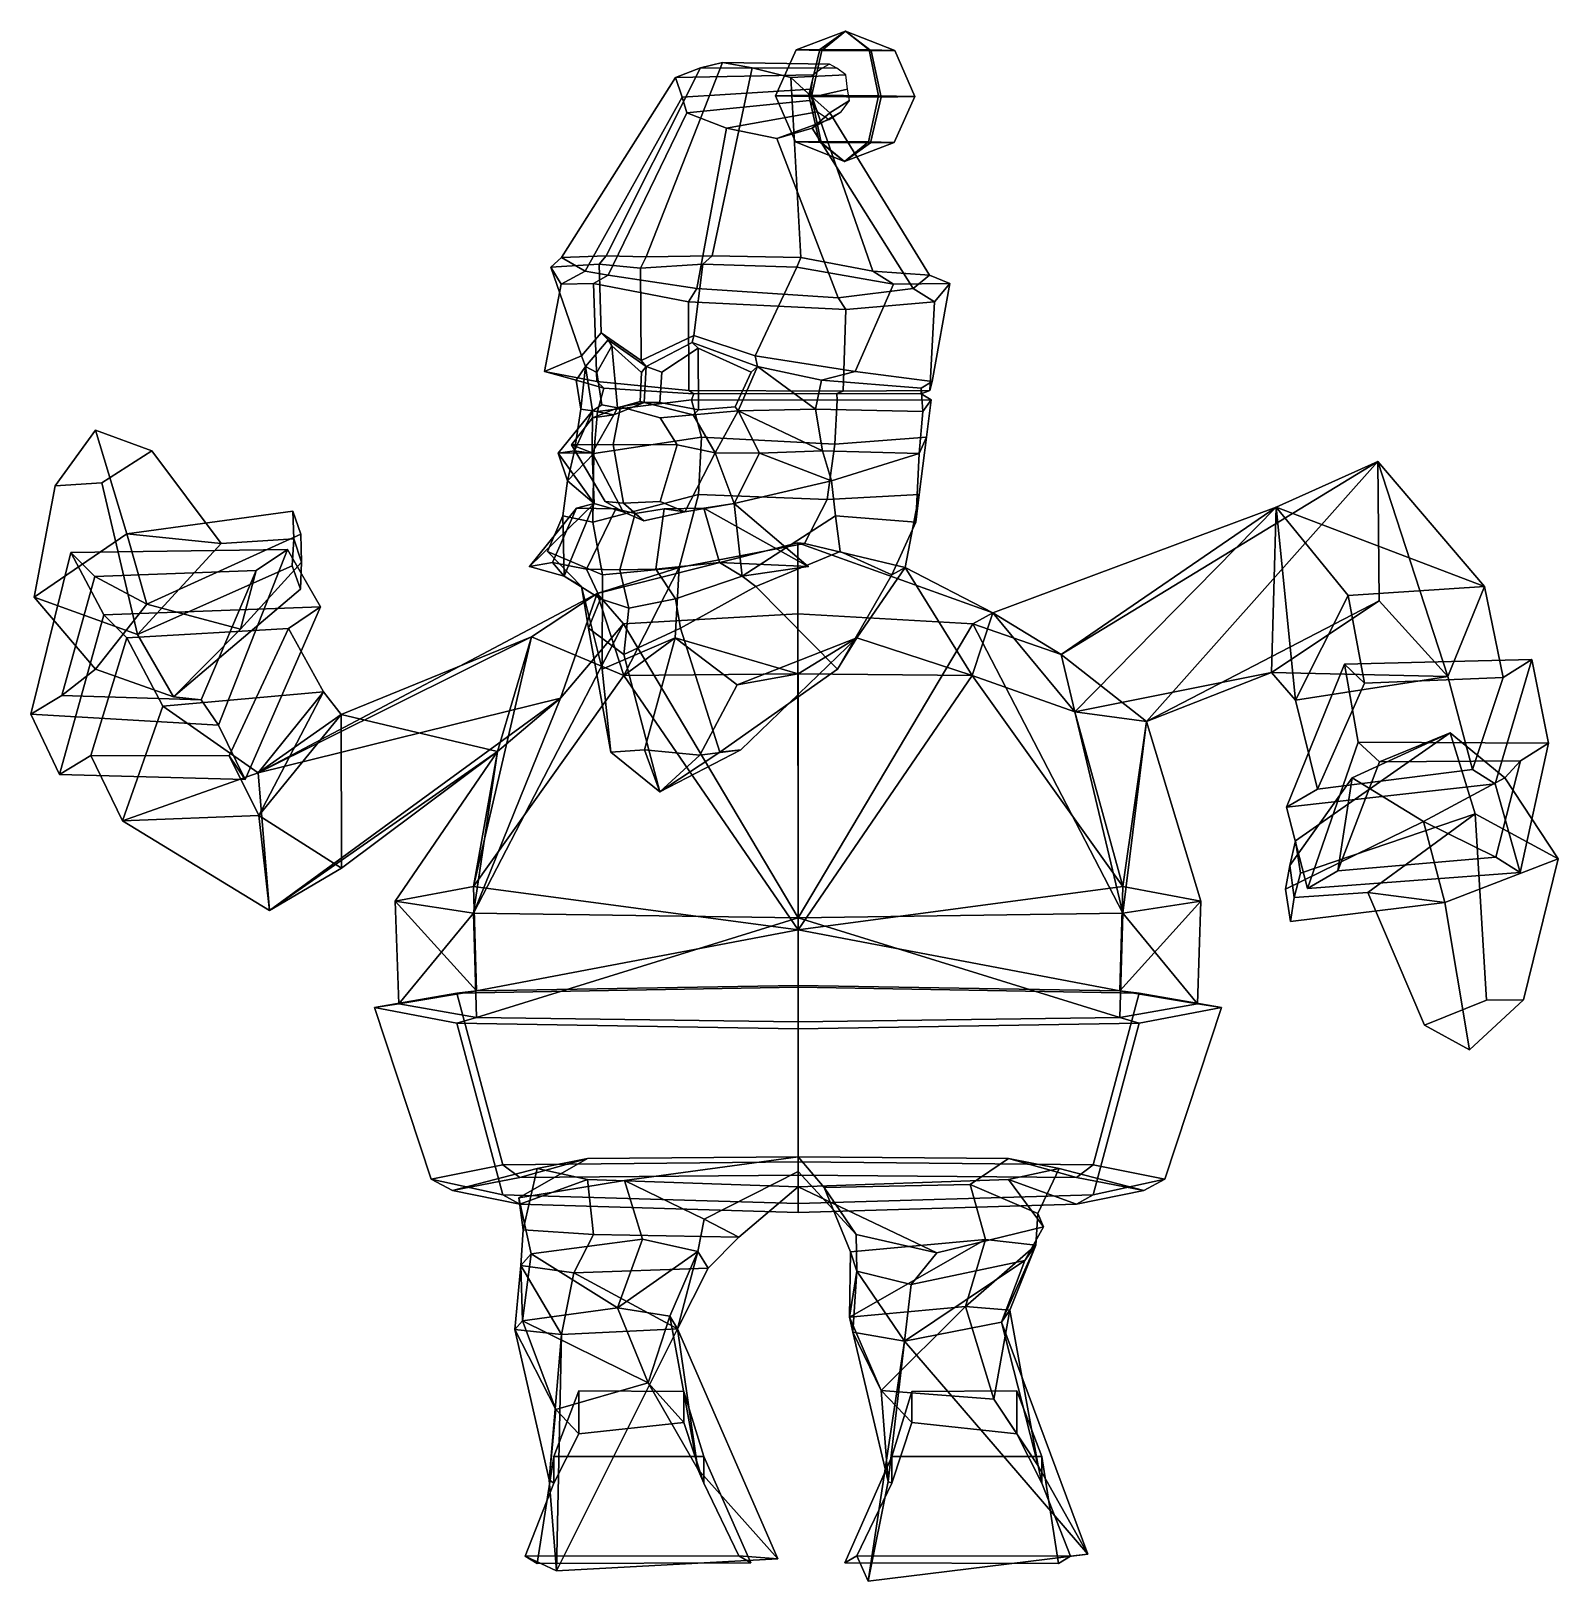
# Model space of a CAD drawing. Extents: x -243 to 237, y -159 to 329.
import ezdxf

# ---------------------------------------------------------------- set-up
doc = ezdxf.new("R2010")
doc.units = 0

msp = doc.modelspace()

# ---------------------------------------------------------------- linework, layer by layer
for p in [(-86.284172, 160.365143, 55.619545), (1.33643, 160.365143, 111.65522)]:
    msp.add_point(p)
for points in [[(5.02272, 322.909912, 8.490012), (13.110106, 328.702515, -4.15588), (-2.421004, 322.805695, -5.129709)], [(-2.421004, 322.805695, -5.129709), (13.110106, 328.702515, -4.15588), (5.621234, 322.59726, -17.705006)], [(5.02272, 322.909912, 8.490012), (20.508709, 322.805664, 9.534452), (13.110106, 328.702515, -4.15588)], [(13.110106, 328.702515, -4.15588), (21.107227, 322.493011, -16.660633), (5.621234, 322.59726, -17.705006)], [(13.110106, 328.702515, -4.15588), (28.550947, 322.597229, -3.040844), (21.107227, 322.493011, -16.660633)], [(20.508709, 322.805664, 9.534452), (28.550947, 322.597229, -3.040844), (13.110106, 328.702515, -4.15588)], [(1.582526, 308.508453, 13.869292), (5.02272, 322.909912, 8.490012), (-2.421004, 322.805695, -5.129709), (-8.944517, 308.361084, -5.391895)], [(-8.944517, 308.361084, -5.391895), (-2.421004, 322.805695, -5.129709), (5.621234, 322.59726, -17.705006), (2.428968, 308.066315, -23.176121)], [(1.582526, 308.508453, 13.869292), (23.482986, 308.361053, 15.346356), (20.508709, 322.805664, 9.534452), (5.02272, 322.909912, 8.490012)], [(5.621234, 322.59726, -17.705006), (21.107227, 322.493011, -16.660633), (24.329447, 307.918915, -21.69908), (2.428968, 308.066315, -23.176121)], [(23.482986, 308.361053, 15.346356), (34.856472, 308.066284, -2.437868), (28.550947, 322.597229, -3.040844), (20.508709, 322.805664, 9.534452)], [(28.550947, 322.597229, -3.040844), (34.856472, 308.066284, -2.437868), (24.329447, 307.918915, -21.69908), (21.107227, 322.493011, -16.660633)], [(-76.177803, 257.53064, 52.718227), (-62.216385, 258.046539, 77.030014), (-32.487625, 317.070831, 49.353462), (-40.408127, 314.084656, 39.594738)], [(-49.547855, 257.729156, 93.949326), (-25.620968, 318.813538, 56.48391), (-32.487625, 317.070831, 49.353462), (-62.216385, 258.046539, 77.030014)], [(-49.547855, 257.729156, 93.949326), (-28.875044, 258.046539, 98.352676), (-16.267878, 317.070831, 59.726421), (-25.620968, 318.813538, 56.48391)], [(5.792261, 317.036407, 2.265268), (2.968042, 314.87149, 0.481149), (-40.408127, 314.084656, 39.594738), (-32.487625, 317.070831, 49.353462)], [(8.068864, 318.299866, 3.708353), (5.792261, 317.036407, 2.265268), (-32.487625, 317.070831, 49.353462), (-25.620968, 318.813538, 56.48391)], [(-0.949198, 257.53064, 100.828896), (-4.086857, 314.084656, 62.823151), (-16.267878, 317.070831, 59.726421), (-28.875044, 258.046539, 98.352676)], [(8.068864, 318.299866, 3.708353), (-25.620968, 318.813538, 56.48391), (-16.267878, 317.070831, 59.726421), (10.33379, 317.036407, 5.169697)], [(10.33379, 317.036407, 5.169697), (-16.267878, 317.070831, 59.726421), (-4.086857, 314.084656, 62.823151), (13.137997, 314.87149, 6.985106)], [(-68.748062, 253.250793, 24.320732), (-76.177803, 257.53064, 52.718227), (-40.408127, 314.084656, 39.594738), (-38.277119, 307.934143, 31.290831)], [(2.968042, 314.87149, 0.481149), (2.315567, 310.412476, 0.109307), (-38.277119, 307.934143, 31.290831), (-40.408127, 314.084656, 39.594738)], [(13.137997, 314.87149, 6.985106), (-4.086857, 314.084656, 62.823151), (2.557381, 307.934143, 57.405571), (13.749226, 310.412476, 7.421436)], [(21.712978, 253.250793, 82.172943), (2.557381, 307.934143, 57.405571), (-4.086857, 314.084656, 62.823151), (-0.949198, 257.53064, 100.828896)], [(-61.547054, 251.950775, 1.423325), (-68.748062, 253.250793, 24.320732), (-38.277119, 307.934143, 31.290831), (-36.803867, 302.97287, 24.435406)], [(2.315567, 310.412476, 0.109307), (1.720454, 306.815643, -0.234635), (-36.803867, 302.97287, 24.435406), (-38.277119, 307.934143, 31.290831)], [(1.582526, 308.508453, 13.869292), (-8.944517, 308.361084, -5.391895), (-2.638994, 293.830109, -4.788848), (4.80473, 293.934326, 8.830873)], [(-8.944517, 308.361084, -5.391895), (2.428968, 308.066315, -23.176121), (5.403243, 293.621674, -17.364145), (-2.638994, 293.830109, -4.788848)], [(1.582526, 308.508453, 13.869292), (4.80473, 293.934326, 8.830873), (20.290716, 293.830109, 9.875312), (23.482986, 308.361053, 15.346356)], [(5.403243, 293.621674, -17.364145), (2.428968, 308.066315, -23.176121), (24.329447, 307.918915, -21.69908), (20.889238, 293.517456, -16.319773)], [(13.749226, 310.412476, 7.421436), (2.557381, 307.934143, 57.405571), (8.162626, 302.97287, 53.192665), (14.31107, 306.815643, 7.8174)], [(39.478241, 251.950775, 66.031654), (8.162626, 302.97287, 53.192665), (2.557381, 307.934143, 57.405571), (21.712978, 253.250793, 82.172943)], [(23.482986, 308.361053, 15.346356), (20.290716, 293.830109, 9.875312), (28.332954, 293.621674, -2.699985), (34.856472, 308.066284, -2.437868)], [(28.332954, 293.621674, -2.699985), (20.889238, 293.517456, -16.319773), (24.329447, 307.918915, -21.69908), (34.856472, 308.066284, -2.437868)], [(-33.628674, 247.702332, -5.874764), (-61.547054, 251.950775, 1.423325), (-36.803867, 302.97287, 24.435406), (-24.315058, 298.123108, 24.799994)], [(1.720454, 306.815643, -0.234635), (4.232333, 303.299652, 1.407632), (-24.315058, 298.123108, 24.799994), (-36.803867, 302.97287, 24.435406)], [(4.232333, 303.299652, 1.407632), (7.98854, 300.930969, 3.833944), (-8.530167, 294.855896, 29.759739), (-24.315058, 298.123108, 24.799994)], [(11.766642, 303.299652, 6.226023), (2.59319, 298.123108, 42.00853), (-8.530167, 294.855896, 29.759739), (7.98854, 300.930969, 3.833944)], [(14.31107, 306.815643, 7.8174), (8.162626, 302.97287, 53.192665), (2.59319, 298.123108, 42.00853), (11.766642, 303.299652, 6.226023)], [(34.392838, 247.702332, 37.626781), (2.59319, 298.123108, 42.00853), (8.162626, 302.97287, 53.192665), (39.478241, 251.950775, 66.031654)], [(10.77719, 244.807556, -0.378378), (-33.628674, 247.702332, -5.874764), (-24.315058, 298.123108, 24.799994), (-8.530167, 294.855896, 29.759739)], [(10.77719, 244.807556, -0.378378), (-8.530167, 294.855896, 29.759739), (2.59319, 298.123108, 42.00853), (34.392838, 247.702332, 37.626781)], [(4.80473, 293.934326, 8.830873), (-2.638994, 293.830109, -4.788848), (12.801812, 287.724854, -3.673835)], [(-2.638994, 293.830109, -4.788848), (5.403243, 293.621674, -17.364145), (12.801812, 287.724854, -3.673835)], [(4.80473, 293.934326, 8.830873), (12.801812, 287.724854, -3.673835), (20.290716, 293.830109, 9.875312)], [(12.801812, 287.724854, -3.673835), (5.403243, 293.621674, -17.364145), (20.889238, 293.517456, -16.319773)], [(20.290716, 293.830109, 9.875312), (12.801812, 287.724854, -3.673835), (28.332954, 293.621674, -2.699985)], [(12.801812, 287.724854, -3.673835), (20.889238, 293.517456, -16.319773), (28.332954, 293.621674, -2.699985)], [(-69.923973, 226.561707, 66.446716), (-79.573784, 254.459778, 55.722473), (-76.30558, 249.087036, 20.735109), (-81.52153, 221.632385, 36.402737)], [(-64.415741, 255.370117, 81.190445), (-62.216385, 258.046539, 77.030014), (-76.177803, 257.53064, 52.718227), (-79.573784, 254.459778, 55.722473)], [(-79.573784, 254.459778, 55.722473), (-76.177803, 257.53064, 52.718227), (-68.748062, 253.250793, 24.320732), (-76.30558, 249.087036, 20.735109)], [(-63.689655, 233.807404, 84.42955), (-64.415741, 255.370117, 81.190445), (-79.573784, 254.459778, 55.722473), (-69.923973, 226.561707, 66.446716)], [(-51.319683, 254.091797, 96.719856), (-49.547855, 257.729156, 93.949326), (-62.216385, 258.046539, 77.030014), (-64.415741, 255.370117, 81.190445)], [(-51.207943, 225.141998, 96.545135), (-51.319683, 254.091797, 96.719856), (-64.415741, 255.370117, 81.190445), (-63.689655, 233.807404, 84.42955)], [(-51.319683, 254.091797, 96.719856), (-31.729259, 255.370117, 102.094307), (-28.875044, 258.046539, 98.352676), (-49.547855, 257.729156, 93.949326)], [(-51.207943, 225.141998, 96.545135), (-34.634087, 232.999939, 103.011353), (-31.729259, 255.370117, 102.094307), (-51.319683, 254.091797, 96.719856)], [(-34.634087, 232.999939, 103.011353), (-15.300149, 226.561707, 101.380096), (-2.251932, 254.459778, 105.171829), (-31.729259, 255.370117, 102.094307)], [(-31.729259, 255.370117, 102.094307), (-2.251932, 254.459778, 105.171829), (-0.949198, 257.53064, 100.828896), (-28.875044, 258.046539, 98.352676)], [(-15.300149, 226.561707, 101.380096), (16.103077, 221.632385, 98.836243), (28.137943, 249.087036, 87.529488), (-2.251932, 254.459778, 105.171829)], [(-2.251932, 254.459778, 105.171829), (28.137943, 249.087036, 87.529488), (21.712978, 253.250793, 82.172943), (-0.949198, 257.53064, 100.828896)], [(-81.52153, 221.632385, 36.402737), (-76.30558, 249.087036, 20.735109), (-66.175507, 249.332458, -3.504888), (-65.051414, 218.468628, 2.16049)], [(-76.30558, 249.087036, 20.735109), (-68.748062, 253.250793, 24.320732), (-61.547054, 251.950775, 1.423325), (-66.175507, 249.332458, -3.504888)], [(-66.175507, 249.332458, -3.504888), (-61.547054, 251.950775, 1.423325), (-33.628674, 247.702332, -5.874764), (-36.234341, 243.567383, -12.062123)], [(-65.051414, 218.468628, 2.16049), (-66.175507, 249.332458, -3.504888), (-36.234341, 243.567383, -12.062123), (-36.210438, 215.730255, -10.437698)], [(16.103077, 221.632385, 98.836243), (40.278973, 218.468628, 69.522041), (45.893379, 249.332458, 68.166107), (28.137943, 249.087036, 87.529488)], [(28.137943, 249.087036, 87.529488), (45.893379, 249.332458, 68.166107), (39.478241, 251.950775, 66.031654), (21.712978, 253.250793, 82.172943)], [(45.893379, 249.332458, 68.166107), (41.102539, 243.567383, 37.396843), (34.392838, 247.702332, 37.626781), (39.478241, 251.950775, 66.031654)], [(40.278973, 218.468628, 69.522041), (39.617901, 215.730255, 38.056519), (41.102539, 243.567383, 37.396843), (45.893379, 249.332458, 68.166107)], [(-36.234341, 243.567383, -12.062123), (-33.628674, 247.702332, -5.874764), (10.77719, 244.807556, -0.378378), (13.229663, 241.191895, -4.213204)], [(41.102539, 243.567383, 37.396843), (13.229663, 241.191895, -4.213204), (10.77719, 244.807556, -0.378378), (34.392838, 247.702332, 37.626781)], [(-36.210438, 215.730255, -10.437698), (-36.234341, 243.567383, -12.062123), (13.229663, 241.191895, -4.213204), (12.3542, 215.444031, -2.844283)], [(39.617901, 215.730255, 38.056519), (12.3542, 215.444031, -2.844283), (13.229663, 241.191895, -4.213204), (41.102539, 243.567383, 37.396843)], [(-63.689655, 233.807404, 84.42955), (-69.923973, 226.561707, 66.446716), (-68.693886, 223.264771, 65.066589), (-61.56089, 231.592865, 84.012505)], [(-60.364693, 229.697693, 81.661621), (-61.56089, 231.592865, 84.012505), (-68.693886, 223.264771, 65.066589), (-65.13282, 221.328979, 66.96109)], [(-58.62133, 210.204559, 80.604881), (-60.364693, 229.697693, 81.661621), (-65.13282, 221.328979, 66.96109), (-63.535252, 211.139099, 71.41777)], [(-51.207943, 225.141998, 96.545135), (-63.689655, 233.807404, 84.42955), (-61.56089, 231.592865, 84.012505), (-49.606251, 223.260376, 94.040642)], [(-60.364693, 229.697693, 81.661621), (-51.006744, 221.325775, 89.576393), (-49.606251, 223.260376, 94.040642), (-61.56089, 231.592865, 84.012505)], [(-51.006744, 221.325775, 89.576393), (-60.364693, 229.697693, 81.661621), (-58.62133, 210.204559, 80.604881), (-51.461575, 212.208496, 90.28759)], [(-51.207943, 225.141998, 96.545135), (-49.606251, 223.260376, 94.040642), (-35.148418, 230.7854, 100.903976), (-34.634087, 232.999939, 103.011353)], [(-33.198818, 229.002502, 98.796265), (-35.148418, 230.7854, 100.903976), (-49.606251, 223.260376, 94.040642), (-44.681667, 221.445038, 93.83548)], [(-34.634087, 232.999939, 103.011353), (-35.148418, 230.7854, 100.903976), (-14.563253, 223.264771, 99.684547), (-15.300149, 226.561707, 101.380096)], [(-33.198818, 229.002502, 98.796265), (-16.628504, 221.448425, 95.009201), (-14.563253, 223.264771, 99.684547), (-35.148418, 230.7854, 100.903976)], [(-71.547272, 218.976501, 43.386597), (-68.693886, 223.264771, 65.066589), (-69.923973, 226.561707, 66.446716), (-81.52153, 221.632385, 36.402737)], [(-44.681667, 221.445038, 93.83548), (-45.243198, 211.94043, 94.713516), (-33.091423, 209.592163, 96.183861), (-33.198818, 229.002502, 98.796265)], [(-33.091423, 209.592163, 96.183861), (-21.64852, 210.588196, 96.03949), (-16.628504, 221.448425, 95.009201), (-33.198818, 229.002502, 98.796265)], [(5.579556, 218.976501, 92.711227), (16.103077, 221.632385, 98.836243), (-15.300149, 226.561707, 101.380096), (-14.563253, 223.264771, 99.684547)], [(-81.52153, 221.632385, 36.402737), (-65.051414, 218.468628, 2.16049), (-62.936043, 216.454865, 4.988129), (-71.547272, 218.976501, 43.386597)], [(-70.104248, 209.859009, 44.79179), (-68.693886, 223.264771, 65.066589), (-71.547272, 218.976501, 43.386597)], [(-66.465179, 209.298401, 70.732613), (-68.693886, 223.264771, 65.066589), (-70.104248, 209.859009, 44.79179)], [(-63.535252, 211.139099, 71.41777), (-65.13282, 221.328979, 66.96109), (-68.693886, 223.264771, 65.066589), (-66.465179, 209.298401, 70.732613)], [(-51.461575, 212.208496, 90.28759), (-50.16777, 211.96109, 94.918671), (-49.606251, 223.260376, 94.040642), (-51.006744, 221.325775, 89.576393)], [(-45.243198, 211.94043, 94.713516), (-44.681667, 221.445038, 93.83548), (-49.606251, 223.260376, 94.040642), (-50.16777, 211.96109, 94.918671)], [(-21.64852, 210.588196, 96.03949), (-20.641577, 209.298401, 100.03801), (-14.563253, 223.264771, 99.684547), (-16.628504, 221.448425, 95.009201)], [(-20.641577, 209.298401, 100.03801), (3.698674, 209.859009, 91.9907), (-14.563253, 223.264771, 99.684547)], [(3.698674, 209.859009, 91.9907), (5.579556, 218.976501, 92.711227), (-14.563253, 223.264771, 99.684547)], [(16.103077, 221.632385, 98.836243), (5.579556, 218.976501, 92.711227), (36.824818, 216.454865, 68.787819), (40.278973, 218.468628, 69.522041)], [(-71.547272, 218.976501, 43.386597), (-62.936043, 216.454865, 4.988129), (-64.850433, 209.042908, 5.189275), (-70.104248, 209.859009, 44.79179)], [(-65.051414, 218.468628, 2.16049), (-36.210438, 215.730255, -10.437698), (-34.586357, 214.617798, -8.177147), (-62.936043, 216.454865, 4.988129)], [(-64.850433, 209.042908, 5.189275), (-62.936043, 216.454865, 4.988129), (-34.586357, 214.617798, -8.177147), (-35.336361, 212.72229, -11.296319)], [(-36.210438, 215.730255, -10.437698), (12.3542, 215.444031, -2.844283), (10.400458, 214.690613, 0.210705), (-34.586357, 214.617798, -8.177147)], [(-35.336361, 212.72229, -11.296319), (-34.586357, 214.617798, -8.177147), (10.400458, 214.690613, 0.210705), (10.470559, 212.648071, 0.101093)], [(5.579556, 218.976501, 92.711227), (3.698674, 209.859009, 91.9907), (37.44521, 209.042908, 70.610023), (36.824818, 216.454865, 68.787819)], [(39.617901, 215.730255, 38.056519), (36.884602, 214.617798, 37.530411), (10.400458, 214.690613, 0.210705), (12.3542, 215.444031, -2.844283)], [(40.030701, 212.72229, 36.902901), (10.470559, 212.648071, 0.101093), (10.400458, 214.690613, 0.210705), (36.884602, 214.617798, 37.530411)], [(40.278973, 218.468628, 69.522041), (36.824818, 216.454865, 68.787819), (36.884602, 214.617798, 37.530411), (39.617901, 215.730255, 38.056519)], [(37.44521, 209.042908, 70.610023), (40.030701, 212.72229, 36.902901), (36.884602, 214.617798, 37.530411), (36.824818, 216.454865, 68.787819)], [(-59.929123, 198.757813, 110.661659), (-57.703987, 210.574738, 107.182304), (-66.443565, 207.140503, 97.418968), (-73.050125, 198.576141, 94.61515)], [(-70.104248, 209.859009, 44.79179), (-64.850433, 209.042908, 5.189275), (-66.042725, 195.848938, 7.013186), (-72.079872, 196.759888, 43.348877)], [(-72.079872, 196.759888, 43.348877), (-66.465179, 209.298401, 70.732613), (-70.104248, 209.859009, 44.79179)], [(-58.62133, 210.204559, 80.604881), (-63.535252, 211.139099, 71.41777), (-66.465179, 209.298401, 70.732613), (-59.776672, 208.017517, 82.472481)], [(-57.703987, 210.574738, 107.182304), (-50.16777, 211.96109, 94.918671), (-59.776672, 208.017517, 82.472481), (-66.443565, 207.140503, 97.418968)], [(-66.042725, 195.848938, 7.013186), (-64.850433, 209.042908, 5.189275), (-35.336361, 212.72229, -11.296319), (-32.224628, 201.025208, -11.067486)], [(-59.929123, 198.757813, 110.661659), (-39.858837, 198.576141, 115.84185), (-45.17522, 207.140503, 111.020638), (-57.703987, 210.574738, 107.182304)], [(-58.62133, 210.204559, 80.604881), (-59.776672, 208.017517, 82.472481), (-50.16777, 211.96109, 94.918671), (-51.461575, 212.208496, 90.28759)], [(-57.703987, 210.574738, 107.182304), (-45.17522, 207.140503, 111.020638), (-34.838932, 208.017517, 98.420822), (-50.16777, 211.96109, 94.918671)], [(-33.091423, 209.592163, 96.183861), (-45.243198, 211.94043, 94.713516), (-50.16777, 211.96109, 94.918671), (-34.838932, 208.017517, 98.420822)], [(-32.224628, 201.025208, -11.067486), (-35.336361, 212.72229, -11.296319), (10.470559, 212.648071, 0.101093), (9.684323, 198.771912, 1.33049)], [(-33.091423, 209.592163, 96.183861), (-34.838932, 208.017517, 98.420822), (-20.641577, 209.298401, 100.03801), (-21.64852, 210.588196, 96.03949)], [(5.837204, 196.759888, 93.178894), (3.698674, 209.859009, 91.9907), (-20.641577, 209.298401, 100.03801)], [(3.698674, 209.859009, 91.9907), (5.837204, 196.759888, 93.178894), (36.289619, 195.848938, 72.457413), (37.44521, 209.042908, 70.610023)], [(38.51775, 201.025208, 34.174126), (9.684323, 198.771912, 1.33049), (10.470559, 212.648071, 0.101093), (40.030701, 212.72229, 36.902901)], [(36.289619, 195.848938, 72.457413), (38.51775, 201.025208, 34.174126), (40.030701, 212.72229, 36.902901), (37.44521, 209.042908, 70.610023)], [(-77.30011, 195.943115, 67.57399), (-66.465179, 209.298401, 70.732613), (-72.079872, 196.759888, 43.348877)], [(-77.30011, 195.943115, 67.57399), (-66.608406, 196.096497, 78.013519), (-66.465179, 209.298401, 70.732613)], [(-73.050125, 198.576141, 94.61515), (-66.443565, 207.140503, 97.418968), (-59.776672, 208.017517, 82.472481), (-66.608406, 196.096497, 78.013519)], [(-66.608406, 196.096497, 78.013519), (-59.776672, 208.017517, 82.472481), (-66.465179, 209.298401, 70.732613)], [(-39.858837, 198.576141, 115.84185), (-27.925589, 196.096497, 102.752197), (-34.838932, 208.017517, 98.420822), (-45.17522, 207.140503, 111.020638)], [(-27.925589, 196.096497, 102.752197), (-20.641577, 209.298401, 100.03801), (-34.838932, 208.017517, 98.420822)], [(-13.964164, 195.943115, 108.078995), (-20.641577, 209.298401, 100.03801), (-27.925589, 196.096497, 102.752197)], [(-13.964164, 195.943115, 108.078995), (5.837204, 196.759888, 93.178894), (-20.641577, 209.298401, 100.03801)], [(-235.368271, 185.742493, 178.627518), (-222.725754, 203.228943, 181.781219), (-212.877747, 170.645508, 121.68026), (-242.0298, 150.762604, 130.299545)], [(-220.731339, 186.623291, 196.856186), (-204.970444, 196.746368, 192.028992), (-222.725754, 203.228943, 181.781219), (-235.368271, 185.742493, 178.627518)], [(-204.970444, 196.746368, 192.028992), (-183.197083, 167.630554, 151.051437), (-212.877747, 170.645508, 121.68026), (-222.725754, 203.228943, 181.781219)], [(-66.409294, 174.294678, 8.39628), (-66.042725, 195.848938, 7.013186), (-32.224628, 201.025208, -11.067486), (-33.12508, 183.037537, -8.188145)], [(-33.12508, 183.037537, -8.188145), (-32.224628, 201.025208, -11.067486), (9.684323, 198.771912, 1.33049), (7.296947, 181.411835, 5.063531)], [(36.281647, 183.037537, 36.19928), (7.296947, 181.411835, 5.063531), (9.684323, 198.771912, 1.33049), (38.51775, 201.025208, 34.174126)], [(35.18784, 174.294678, 73.370316), (36.281647, 183.037537, 36.19928), (38.51775, 201.025208, 34.174126), (36.289619, 195.848938, 72.457413)], [(-220.731339, 186.623291, 196.856186), (-209.492966, 138.929993, 148.298767), (-183.197083, 167.630554, 151.051437), (-204.970444, 196.746368, 192.028992)], [(-74.362923, 187.236511, 41.227909), (-77.30011, 195.943115, 67.57399), (-72.079872, 196.759888, 43.348877)], [(-65.935173, 180.129791, 71.141739), (-66.608406, 196.096497, 78.013519), (-77.30011, 195.943115, 67.57399)], [(-65.935173, 180.129791, 71.141739), (-77.30011, 195.943115, 67.57399), (-74.362923, 187.236511, 41.227909)], [(-75.811966, 176.30658, 40.513329), (-74.362923, 187.236511, 41.227909), (-66.042725, 195.848938, 7.013186), (-66.409294, 174.294678, 8.39628)], [(-72.079872, 196.759888, 43.348877), (-66.042725, 195.848938, 7.013186), (-74.362923, 187.236511, 41.227909)], [(-56.666935, 180.306702, 105.560707), (-59.929123, 198.757813, 110.661659), (-73.050125, 198.576141, 94.61515), (-62.505245, 180.828156, 95.618858)], [(-62.505245, 180.828156, 95.618858), (-73.050125, 198.576141, 94.61515), (-66.608406, 196.096497, 78.013519), (-56.792942, 177.509399, 83.995522)], [(-56.792942, 177.509399, 83.995522), (-66.608406, 196.096497, 78.013519), (-65.935173, 180.129791, 71.141739)], [(-56.666935, 180.306702, 105.560707), (-45.193054, 180.828156, 106.69046), (-39.858837, 198.576141, 115.84185), (-59.929123, 198.757813, 110.661659)], [(-45.193054, 180.828156, 106.69046), (-37.473045, 177.509399, 96.351105), (-27.925589, 196.096497, 102.752197), (-39.858837, 198.576141, 115.84185)], [(-37.473045, 177.509399, 96.351105), (-21.96994, 180.129791, 99.258667), (-27.925589, 196.096497, 102.752197)], [(-21.96994, 180.129791, 99.258667), (-13.964164, 195.943115, 108.078995), (-27.925589, 196.096497, 102.752197)], [(-21.96994, 180.129791, 99.258667), (8.720201, 187.236511, 94.361748), (-13.964164, 195.943115, 108.078995)], [(8.720201, 187.236511, 94.361748), (5.837204, 196.759888, 93.178894), (-13.964164, 195.943115, 108.078995)], [(5.837204, 196.759888, 93.178894), (8.720201, 187.236511, 94.361748), (36.289619, 195.848938, 72.457413)], [(9.976684, 176.30658, 95.377426), (35.18784, 174.294678, 73.370316), (36.289619, 195.848938, 72.457413), (8.720201, 187.236511, 94.361748)], [(80.840355, 132.64386, -31.276596), (148.50444, 178.999268, 51.497463), (180.442062, 193.405396, 25.470161)], [(107.677757, 111.576538, -5.236642), (80.840355, 132.64386, -31.276596), (180.442062, 193.405396, 25.470161)], [(180.912735, 149.548767, 14.991677), (107.677757, 111.576538, -5.236642), (180.442062, 193.405396, 25.470161)], [(213.990997, 154.068665, 81.511185), (180.442062, 193.405396, 25.470161), (148.50444, 178.999268, 51.497463)], [(202.426422, 125.799622, 47.863472), (180.912735, 149.548767, 14.991677), (180.442062, 193.405396, 25.470161)], [(202.426422, 125.799622, 47.863472), (180.442062, 193.405396, 25.470161), (213.990997, 154.068665, 81.511185)], [(-220.731339, 186.623291, 196.856186), (-235.368271, 185.742493, 178.627518), (-242.0298, 150.762604, 130.299545), (-209.492966, 138.929993, 148.298767)], [(-75.811966, 176.30658, 40.513329), (-75.322624, 157.303833, 72.62748), (-65.935173, 180.129791, 71.141739), (-74.362923, 187.236511, 41.227909)], [(9.976684, 176.30658, 95.377426), (8.720201, 187.236511, 94.361748), (-21.96994, 180.129791, 99.258667), (-19.381073, 157.303833, 108.403572)], [(-63.291664, 157.683044, 15.267643), (-66.409294, 174.294678, 8.39628), (-33.12508, 183.037537, -8.188145), (-39.208012, 160.034058, 23.424397)], [(-56.666935, 180.306702, 105.560707), (-62.505245, 180.828156, 95.618858), (-56.792942, 177.509399, 83.995522), (-50.322239, 174.722046, 95.160202)], [(-56.666935, 180.306702, 105.560707), (-50.322239, 174.722046, 95.160202), (-37.473045, 177.509399, 96.351105), (-45.193054, 180.828156, 106.69046)], [(-39.208012, 160.034058, 23.424397), (-33.12508, 183.037537, -8.188145), (7.296947, 181.411835, 5.063531), (0.212173, 167.54248, 9.181027)], [(31.887075, 160.034058, 38.433537), (0.212173, 167.54248, 9.181027), (7.296947, 181.411835, 5.063531), (36.281647, 183.037537, 36.19928)], [(27.642467, 157.683044, 73.422409), (31.887075, 160.034058, 38.433537), (36.281647, 183.037537, 36.19928), (35.18784, 174.294678, 73.370316)], [(-160.729965, 177.776031, 148.888565), (-158.180054, 170.501221, 138.494446), (-206.63266, 148.524933, 94.165146), (-212.877747, 170.645508, 121.68026)], [(-160.408844, 169.029236, 156.146683), (-160.729965, 177.776031, 148.888565), (-212.877747, 170.645508, 121.68026), (-183.197083, 167.630554, 151.051437)], [(-160.408844, 169.029236, 156.146683), (-157.977356, 161.729309, 145.718399), (-158.180054, 170.501221, 138.494446), (-160.729965, 177.776031, 148.888565)], [(-71.48468, 178.709167, 84.211098), (-65.935173, 180.129791, 71.141739), (-86.284172, 160.365143, 55.619545)], [(-86.284172, 160.365143, 55.619545), (-65.935173, 180.129791, 71.141739), (-75.322624, 157.303833, 72.62748)], [(-79.073685, 161.660431, 82.19944), (-71.48468, 178.709167, 84.211098), (-86.284172, 160.365143, 55.619545)], [(-75.811966, 176.30658, 40.513329), (-80.656654, 165.048523, 41.178177), (-69.892128, 154.082092, 65.40406), (-75.322624, 157.303833, 72.62748)], [(-63.291664, 157.683044, 15.267643), (-80.656654, 165.048523, 41.178177), (-75.811966, 176.30658, 40.513329), (-66.409294, 174.294678, 8.39628)], [(-59.165936, 178.446899, 92.228271), (-71.48468, 178.709167, 84.211098), (-79.073685, 161.660431, 82.19944), (-68.399406, 159.469116, 99.314415)], [(-71.48468, 178.709167, 84.211098), (-59.165936, 178.446899, 92.228271), (-56.792942, 177.509399, 83.995522), (-65.935173, 180.129791, 71.141739)], [(-68.399406, 159.469116, 99.314415), (-57.823479, 159.265625, 106.889572), (-53.039406, 177.032837, 99.40892), (-59.165936, 178.446899, 92.228271)], [(-53.039406, 177.032837, 99.40892), (-50.322239, 174.722046, 95.160202), (-56.792942, 177.509399, 83.995522), (-59.165936, 178.446899, 92.228271)], [(-46.510826, 159.469116, 113.312737), (-43.951183, 178.446899, 101.958504), (-53.039406, 177.032837, 99.40892), (-57.823479, 159.265625, 106.889572)], [(-53.039406, 177.032837, 99.40892), (-43.951183, 178.446899, 101.958504), (-37.473045, 177.509399, 96.351105), (-50.322239, 174.722046, 95.160202)], [(-43.951183, 178.446899, 101.958504), (-46.510826, 159.469116, 113.312737), (-26.496887, 161.660431, 115.823692), (-31.50625, 178.709167, 109.778351)], [(-31.50625, 178.709167, 109.778351), (-21.96994, 180.129791, 99.258667), (-37.473045, 177.509399, 96.351105), (-43.951183, 178.446899, 101.958504)], [(-31.50625, 178.709167, 109.778351), (1.33643, 160.365143, 111.65522), (-21.96994, 180.129791, 99.258667)], [(-26.496887, 161.660431, 115.823692), (1.33643, 160.365143, 111.65522), (-31.50625, 178.709167, 109.778351)], [(1.33643, 160.365143, 111.65522), (-19.381073, 157.303833, 108.403572), (-21.96994, 180.129791, 99.258667)], [(9.976684, 176.30658, 95.377426), (-19.381073, 157.303833, 108.403572), (-15.10165, 154.082092, 100.444008), (11.405273, 165.048523, 100.054199)], [(27.642467, 157.683044, 73.422409), (35.18784, 174.294678, 73.370316), (9.976684, 176.30658, 95.377426), (11.405273, 165.048523, 100.054199)], [(85.146133, 114.626495, 33.682713), (148.50444, 178.999268, 51.497463), (59.383091, 145.825623, 1.648419)], [(80.840355, 132.64386, -31.276596), (59.383091, 145.825623, 1.648419), (148.50444, 178.999268, 51.497463)], [(85.146133, 114.626495, 33.682713), (146.980789, 127.028198, 40.99152), (148.50444, 178.999268, 51.497463)], [(154.582794, 118.295288, 51.997356), (148.50444, 178.999268, 51.497463), (146.980789, 127.028198, 40.99152)], [(154.582794, 118.295288, 51.997356), (171.068939, 151.219482, 90.30542), (148.50444, 178.999268, 51.497463)], [(213.990997, 154.068665, 81.511185), (148.50444, 178.999268, 51.497463), (171.068939, 151.219482, 90.30542)], [(-242.0298, 150.762604, 130.299545), (-212.877747, 170.645508, 121.68026), (-206.63266, 148.524933, 94.165146), (-222.744522, 128.026886, 105.963394)], [(-152.024323, 147.642822, 82.159996), (-220.11235, 145.188171, 58.332455), (-230.491837, 164.795135, 81.939583), (-162.308228, 165.733734, 107.932503)], [(-162.308228, 165.733734, 107.932503), (-230.491837, 164.795135, 81.939583), (-222.95433, 157.173309, 90.329201), (-172.183746, 159.118958, 109.037117)], [(-160.858047, 160.523865, 163.081894), (-160.408844, 169.029236, 156.146683), (-183.197083, 167.630554, 151.051437), (-209.492966, 138.929993, 148.298767)], [(-157.977356, 161.729309, 145.718399), (-177.16037, 140.630249, 109.73838), (-206.63266, 148.524933, 94.165146), (-158.180054, 170.501221, 138.494446)], [(-184.085587, 110.442993, 141.189529), (-162.308228, 165.733734, 107.932503), (-172.183746, 159.118958, 109.037117), (-189.544464, 118.442383, 133.306854)], [(-175.672791, 93.36972, 112.810265), (-152.024323, 147.642822, 82.159996), (-162.308228, 165.733734, 107.932503), (-184.085587, 110.442993, 141.189529)], [(-160.858047, 160.523865, 163.081894), (-158.311554, 153.225403, 152.654175), (-157.977356, 161.729309, 145.718399), (-160.408844, 169.029236, 156.146683)], [(-1.853932, 167.796265, 5.078217), (-1.857344, 145.49173, -46.094997), (-56.752666, 142.352966, -36.493587), (-64.991615, 151.871765, 0.999206)], [(-1.853932, 167.796265, 5.078217), (-64.991615, 151.871765, 0.999206), (-39.208012, 160.034058, 23.424397), (0.212173, 167.54248, 9.181027)], [(-1.853932, 167.796265, 5.078217), (59.383091, 145.825623, 1.648419), (53.064346, 142.352966, -36.493587), (-1.857344, 145.49173, -46.094997)], [(0.212173, 167.54248, 9.181027), (31.887075, 160.034058, 38.433537), (59.383091, 145.825623, 1.648419), (-1.853932, 167.796265, 5.078217)], [(-242.999741, 113.888672, 115.352676), (-230.491837, 164.795135, 81.939583), (-220.11235, 145.188171, 58.332455), (-234.03421, 94.950699, 89.701393)], [(-242.999741, 113.888672, 115.352676), (-233.31369, 119.842407, 114.658455), (-222.95433, 157.173309, 90.329201), (-230.491837, 164.795135, 81.939583)], [(-158.311554, 153.225403, 152.654175), (-198.206451, 119.403748, 120.783722), (-177.16037, 140.630249, 109.73838), (-157.977356, 161.729309, 145.718399)], [(-75.322624, 157.303833, 72.62748), (-79.073685, 161.660431, 82.19944), (-86.284172, 160.365143, 55.619545)], [(-69.892128, 154.082092, 65.40406), (-80.656654, 165.048523, 41.178177), (-63.291664, 157.683044, 15.267643), (-63.418697, 128.035583, 34.171955)], [(-68.399406, 159.469116, 99.314415), (-79.073685, 161.660431, 82.19944), (-75.322624, 157.303833, 72.62748), (-63.906372, 150.170074, 90.429749)], [(-46.510826, 159.469116, 113.312737), (-40.330143, 150.170074, 105.50737), (-19.381073, 157.303833, 108.403572), (-26.496887, 161.660431, 115.823692)], [(-19.381073, 157.303833, 108.403572), (1.33643, 160.365143, 111.65522), (-26.496887, 161.660431, 115.823692)], [(-15.10165, 154.082092, 100.444008), (10.534848, 128.035583, 81.467194), (27.642467, 157.683044, 73.422409), (11.405273, 165.048523, 100.054199)], [(-222.744522, 128.026886, 105.963394), (-206.63266, 148.524933, 94.165146), (-222.95433, 157.173309, 90.329201), (-233.31369, 119.842407, 114.658455)], [(-177.16037, 140.630249, 109.73838), (-172.183746, 159.118958, 109.037117), (-222.95433, 157.173309, 90.329201), (-206.63266, 148.524933, 94.165146)], [(-160.858047, 160.523865, 163.081894), (-209.492966, 138.929993, 148.298767), (-198.206451, 119.403748, 120.783722), (-158.311554, 153.225403, 152.654175)], [(-198.206451, 119.403748, 120.783722), (-189.544464, 118.442383, 133.306854), (-172.183746, 159.118958, 109.037117), (-177.16037, 140.630249, 109.73838)], [(-67.690628, 141.018555, 90.440445), (-63.906372, 150.170074, 90.429749), (-75.322624, 157.303833, 72.62748), (-69.892128, 154.082092, 65.40406)], [(-57.823479, 159.265625, 106.889572), (-68.399406, 159.469116, 99.314415), (-63.906372, 150.170074, 90.429749), (-55.066071, 147.203278, 102.577927)], [(-64.991615, 151.871765, 0.999206), (-56.614574, 126.098267, 59.291286), (-39.208012, 160.034058, 23.424397)], [(-63.418697, 128.035583, 34.171955), (-63.291664, 157.683044, 15.267643), (-39.208012, 160.034058, 23.424397), (-40.499565, 137.972595, 47.991341)], [(-57.823479, 159.265625, 106.889572), (-55.066071, 147.203278, 102.577927), (-40.330143, 150.170074, 105.50737), (-46.510826, 159.469116, 113.312737)], [(-56.614574, 126.098267, 59.291286), (-40.499565, 137.972595, 47.991341), (-39.208012, 160.034058, 23.424397)], [(-38.752537, 141.018555, 108.947113), (-15.10165, 154.082092, 100.444008), (-19.381073, 157.303833, 108.403572), (-40.330143, 150.170074, 105.50737)], [(10.534848, 128.035583, 81.467194), (16.688131, 137.972595, 65.089203), (31.887075, 160.034058, 38.433537), (27.642467, 157.683044, 73.422409)], [(52.935226, 126.098267, 59.291286), (31.887075, 160.034058, 38.433537), (16.688131, 137.972595, 65.089203)], [(59.383091, 145.825623, 1.648419), (31.887075, 160.034058, 38.433537), (52.935226, 126.098267, 59.291286)], [(-85.600616, 138.217224, 47.143421), (-64.991615, 151.871765, 0.999206), (-171.562912, 95.539658, 1.116472)], [(-76.531952, 119.001892, -24.961391), (-171.562912, 95.539658, 1.116472), (-64.991615, 151.871765, 0.999206)], [(-85.600616, 138.217224, 47.143421), (-56.614574, 126.098267, 59.291286), (-64.991615, 151.871765, 0.999206)], [(-76.531952, 119.001892, -24.961391), (-64.991615, 151.871765, 0.999206), (-56.752666, 142.352966, -36.493587)], [(-60.701286, 102.034058, 73.59967), (-67.690628, 141.018555, 90.440445), (-69.892128, 154.082092, 65.40406), (-63.418697, 128.035583, 34.171955)], [(-26.396561, 102.034058, 95.538445), (10.534848, 128.035583, 81.467194), (-15.10165, 154.082092, 100.444008), (-38.752537, 141.018555, 108.947113)], [(171.068939, 151.219482, 90.30542), (154.582794, 118.295288, 51.997356), (161.51767, 90.320923, 73.768875), (176.29866, 123.651794, 113.107147)], [(219.902267, 125.477905, 102.774185), (213.990997, 154.068665, 81.511185), (171.068939, 151.219482, 90.30542), (176.29866, 123.651794, 113.107147)], [(202.426422, 125.799622, 47.863472), (213.990997, 154.068665, 81.511185), (219.902267, 125.477905, 102.774185), (210.239548, 96.538803, 67.693932)], [(-209.492966, 138.929993, 148.298767), (-242.0298, 150.762604, 130.299545), (-222.744522, 128.026886, 105.963394), (-198.206451, 119.403748, 120.783722)], [(-152.024323, 147.642822, 82.159996), (-162.054855, 140.886902, 83.309166), (-212.850235, 137.957245, 66.333603), (-220.11235, 145.188171, 58.332455)], [(-175.672791, 93.36972, 112.810265), (-180.7146, 100.7836, 105.511131), (-162.054855, 140.886902, 83.309166), (-152.024323, 147.642822, 82.159996)], [(-56.651508, 132.673096, 105.057007), (-55.066071, 147.203278, 102.577927), (-63.906372, 150.170074, 90.429749), (-67.690628, 141.018555, 90.440445)], [(-56.651508, 132.673096, 105.057007), (-38.752537, 141.018555, 108.947113), (-40.330143, 150.170074, 105.50737), (-55.066071, 147.203278, 102.577927)], [(180.912735, 149.548767, 14.991677), (146.980789, 127.028198, 40.99152), (107.677757, 111.576538, -5.236642)], [(202.426422, 125.799622, 47.863472), (146.980789, 127.028198, 40.99152), (180.912735, 149.548767, 14.991677)], [(-234.03421, 94.950699, 89.701393), (-220.11235, 145.188171, 58.332455), (-212.850235, 137.957245, 66.333603), (-224.183548, 100.968628, 89.022354)], [(-103.881432, 51.417374, -67.260269), (-56.752666, 142.352966, -36.493587), (-1.823219, 49.891602, -101.604851)], [(-103.881432, 51.417374, -67.260269), (-76.531952, 119.001892, -24.961391), (-56.752666, 142.352966, -36.493587)], [(-1.823219, 49.891602, -101.604851), (-56.752666, 142.352966, -36.493587), (-1.857344, 145.49173, -46.094997)], [(-1.823219, 49.891602, -101.604851), (-1.857344, 145.49173, -46.094997), (53.064346, 142.352966, -36.493587)], [(100.235001, 51.417374, -67.260269), (-1.823219, 49.891602, -101.604851), (53.064346, 142.352966, -36.493587)], [(85.146133, 114.626495, 33.682713), (59.383091, 145.825623, 1.648419), (52.935226, 126.098267, 59.291286)], [(80.840355, 132.64386, -31.276596), (53.064346, 142.352966, -36.493587), (59.383091, 145.825623, 1.648419)], [(100.235001, 51.417374, -67.260269), (53.064346, 142.352966, -36.493587), (80.840355, 132.64386, -31.276596)], [(-224.183548, 100.968628, 89.022354), (-212.850235, 137.957245, 66.333603), (-201.56076, 116.486755, 39.522945), (-214.226349, 80.385178, 61.064075)], [(-201.56076, 116.486755, 39.522945), (-212.850235, 137.957245, 66.333603), (-162.054855, 140.886902, 83.309166), (-151.008392, 121.003296, 55.250729)], [(-151.008392, 121.003296, 55.250729), (-162.054855, 140.886902, 83.309166), (-180.7146, 100.7836, 105.511131), (-171.339172, 82.033691, 75.997925)], [(-85.600616, 138.217224, 47.143421), (-171.562912, 95.539658, 1.116472), (-145.45546, 113.838379, 43.486698)], [(-96.382362, 102.204529, 15.613466), (-85.600616, 138.217224, 47.143421), (-145.45546, 113.838379, 43.486698)], [(-103.881432, 59.782562, 86.966103), (-85.600616, 138.217224, 47.143421), (-96.382362, 102.204529, 15.613466)], [(-103.881432, 59.782562, 86.966103), (-56.614574, 126.098267, 59.291286), (-85.600616, 138.217224, 47.143421)], [(-45.295582, 89.516891, 87.300232), (-56.651508, 132.673096, 105.057007), (-67.690628, 141.018555, 90.440445), (-60.701286, 102.034058, 73.59967)], [(-60.701286, 102.034058, 73.59967), (-63.418697, 128.035583, 34.171955), (-40.499565, 137.972595, 47.991341), (-50.093384, 102.726334, 61.5023)], [(-45.295582, 89.516891, 87.300232), (-26.396561, 102.034058, 95.538445), (-38.752537, 141.018555, 108.947113), (-56.651508, 132.673096, 105.057007)], [(-1.823221, 126.563721, 67.180084), (-40.499565, 137.972595, 47.991341), (-56.614574, 126.098267, 59.291286)], [(-50.093384, 102.726334, 61.5023), (-40.499565, 137.972595, 47.991341), (-21.001463, 123.128876, 49.312557), (-32.664272, 101.092194, 67.549194)], [(-21.001463, 123.128876, 49.312557), (-40.499565, 137.972595, 47.991341), (-1.823221, 126.563721, 67.180084)], [(-19.864353, 102.726334, 80.834557), (-32.664272, 101.092194, 67.549194), (-21.001463, 123.128876, 49.312557), (16.688131, 137.972595, 65.089203)], [(-26.396561, 102.034058, 95.538445), (-19.864353, 102.726334, 80.834557), (16.688131, 137.972595, 65.089203), (10.534848, 128.035583, 81.467194)], [(-21.001463, 123.128876, 49.312557), (-1.823221, 126.563721, 67.180084), (16.688131, 137.972595, 65.089203)], [(-1.823221, 126.563721, 67.180084), (52.935226, 126.098267, 59.291286), (16.688131, 137.972595, 65.089203)], [(100.235001, 51.417374, -67.260269), (80.840355, 132.64386, -31.276596), (107.677757, 111.576538, -5.236642)], [(-198.206451, 119.403748, 120.783722), (-222.744522, 128.026886, 105.963394), (-233.31369, 119.842407, 114.658455), (-189.544464, 118.442383, 133.306854)], [(107.677757, 111.576538, -5.236642), (146.980789, 127.028198, 40.99152), (85.146133, 114.626495, 33.682713)], [(202.426422, 125.799622, 47.863472), (154.582794, 118.295288, 51.997356), (146.980789, 127.028198, 40.99152)], [(151.746384, 84.692978, 69.249733), (158.297058, 59.123383, 89.263382), (174.235657, 105.168671, 143.58934), (169.926102, 129.598267, 122.754578)], [(151.746384, 84.692978, 69.249733), (169.926102, 129.598267, 122.754578), (176.29866, 123.651794, 113.107147), (161.51767, 90.320923, 73.768875)], [(234.125809, 104.784576, 126.934891), (228.814072, 131.100189, 107.536736), (169.926102, 129.598267, 122.754578), (174.235657, 105.168671, 143.58934)], [(228.814072, 131.100189, 107.536736), (219.902267, 125.477905, 102.774185), (176.29866, 123.651794, 113.107147), (169.926102, 129.598267, 122.754578)], [(217.319092, 92.040787, 59.737122), (210.239548, 96.538803, 67.693932), (219.902267, 125.477905, 102.774185), (228.814072, 131.100189, 107.536736)], [(217.319092, 92.040787, 59.737122), (228.814072, 131.100189, 107.536736), (234.125809, 104.784576, 126.934891), (225.232346, 64.11499, 77.77002)], [(-1.82322, 46.13768, 116.885353), (-56.614574, 126.098267, 59.291286), (-103.881432, 59.782562, 86.966103)], [(-1.82322, 46.13768, 116.885353), (-1.823221, 126.563721, 67.180084), (-56.614574, 126.098267, 59.291286)], [(-1.82322, 46.13768, 116.885353), (52.935226, 126.098267, 59.291286), (-1.823221, 126.563721, 67.180084)], [(-1.82322, 46.13768, 116.885353), (100.234993, 59.782562, 86.966103), (52.935226, 126.098267, 59.291286)], [(100.234993, 59.782562, 86.966103), (85.146133, 114.626495, 33.682713), (52.935226, 126.098267, 59.291286)], [(154.582794, 118.295288, 51.997356), (202.426422, 125.799622, 47.863472), (210.239548, 96.538803, 67.693932), (161.51767, 90.320923, 73.768875)], [(-184.085587, 110.442993, 141.189529), (-189.544464, 118.442383, 133.306854), (-233.31369, 119.842407, 114.658455), (-242.999741, 113.888672, 115.352676)], [(-151.008392, 121.003296, 55.250729), (-171.562912, 95.539658, 1.116472), (-201.56076, 116.486755, 39.522945)], [(-151.008392, 121.003296, 55.250729), (-145.45546, 113.838379, 43.486698), (-171.562912, 95.539658, 1.116472)], [(-76.531952, 119.001892, -24.961391), (-167.984543, 52.253128, 5.276293), (-171.562912, 95.539658, 1.116472)], [(-171.339172, 82.033691, 75.997925), (-145.45546, 113.838379, 43.486698), (-151.008392, 121.003296, 55.250729)], [(-96.382362, 102.204529, 15.613466), (-167.984543, 52.253128, 5.276293), (-76.531952, 119.001892, -24.961391)], [(-103.881432, 51.417374, -67.260269), (-96.382362, 102.204529, 15.613466), (-76.531952, 119.001892, -24.961391)], [(-175.672791, 93.36972, 112.810265), (-184.085587, 110.442993, 141.189529), (-242.999741, 113.888672, 115.352676), (-234.03421, 94.950699, 89.701393)], [(-214.226349, 80.385178, 61.064075), (-201.56076, 116.486755, 39.522945), (-171.562912, 95.539658, 1.116472)], [(-171.339172, 82.033691, 75.997925), (-145.350601, 65.565033, 41.917526), (-145.45546, 113.838379, 43.486698)], [(-145.350601, 65.565033, 41.917526), (-96.382362, 102.204529, 15.613466), (-145.45546, 113.838379, 43.486698)], [(100.234993, 59.782562, 86.966103), (107.677757, 111.576538, -5.236642), (85.146133, 114.626495, 33.682713)], [(100.234993, 59.782562, 86.966103), (124.836922, 55.132828, 1.240329), (107.677757, 111.576538, -5.236642)], [(124.836922, 55.132828, 1.240329), (100.235001, 51.417374, -67.260269), (107.677757, 111.576538, -5.236642)], [(152.737564, 66.407837, 135.914459), (154.611664, 74.093933, 144.074417), (203.150543, 108.031067, 119.371826), (172.419617, 93.933014, 109.426949)], [(156.182434, 63.948181, 151.952118), (211.008041, 82.632233, 139.478683), (203.150543, 108.031067, 119.371826), (154.611664, 74.093933, 144.074417)], [(172.419617, 93.933014, 109.426949), (203.150543, 108.031067, 119.371826), (180.979324, 98.978668, 133.514694), (167.876556, 64.670044, 93.732033)], [(220.350372, 93.933014, 100.110161), (225.322586, 99.261871, 122.271049), (180.979324, 98.978668, 133.514694), (203.150543, 108.031067, 119.371826)], [(237.093475, 68.497681, 118.520889), (220.350372, 93.933014, 100.110161), (203.150543, 108.031067, 119.371826), (211.008041, 82.632233, 139.478683)], [(-45.295582, 89.516891, 87.300232), (-60.701286, 102.034058, 73.59967), (-50.093384, 102.726334, 61.5023)], [(-45.295582, 89.516891, 87.300232), (-50.093384, 102.726334, 61.5023), (-32.664272, 101.092194, 67.549194)], [(-45.295582, 89.516891, 87.300232), (-32.664272, 101.092194, 67.549194), (-19.864353, 102.726334, 80.834557)], [(-45.295582, 89.516891, 87.300232), (-19.864353, 102.726334, 80.834557), (-26.396561, 102.034058, 95.538445)], [(158.297058, 59.123383, 89.263382), (167.876556, 64.670044, 93.732033), (180.979324, 98.978668, 133.514694), (174.235657, 105.168671, 143.58934)], [(234.125809, 104.784576, 126.934891), (174.235657, 105.168671, 143.58934), (180.979324, 98.978668, 133.514694), (225.322586, 99.261871, 122.271049)], [(225.232346, 64.11499, 77.77002), (234.125809, 104.784576, 126.934891), (225.322586, 99.261871, 122.271049), (217.598007, 68.980804, 86.370415)], [(-175.672791, 93.36972, 112.810265), (-234.03421, 94.950699, 89.701393), (-224.183548, 100.968628, 89.022354), (-180.7146, 100.7836, 105.511131)], [(-171.339172, 82.033691, 75.997925), (-180.7146, 100.7836, 105.511131), (-224.183548, 100.968628, 89.022354), (-214.226349, 80.385178, 61.064075)], [(-145.350601, 65.565033, 41.917526), (-167.984543, 52.253128, 5.276293), (-96.382362, 102.204529, 15.613466)], [(-103.881432, 59.782562, 86.966103), (-96.382362, 102.204529, 15.613466), (-128.483368, 55.132828, 1.240331)], [(-128.483368, 55.132828, 1.240331), (-96.382362, 102.204529, 15.613466), (-103.881432, 51.417374, -67.260269)], [(194.783386, 80.21698, 89.794823), (217.598007, 68.980804, 86.370415), (225.322586, 99.261871, 122.271049), (220.350372, 93.933014, 100.110161)], [(-214.226349, 80.385178, 61.064075), (-171.562912, 95.539658, 1.116472), (-167.984543, 52.253128, 5.276293)], [(151.454178, 58.944916, 127.965202), (152.737564, 66.407837, 135.914459), (172.419617, 93.933014, 109.426949), (194.783386, 80.21698, 89.794823)], [(217.319092, 92.040787, 59.737122), (151.746384, 84.692978, 69.249733), (161.51767, 90.320923, 73.768875), (210.239548, 96.538803, 67.693932)], [(194.783386, 80.21698, 89.794823), (172.419617, 93.933014, 109.426949), (167.876556, 64.670044, 93.732033), (217.598007, 68.980804, 86.370415)], [(201.543289, 54.740356, 110.181305), (194.783386, 80.21698, 89.794823), (220.350372, 93.933014, 100.110161), (237.093475, 68.497681, 118.520889)], [(217.319092, 92.040787, 59.737122), (225.232346, 64.11499, 77.77002), (158.297058, 59.123383, 89.263382), (151.746384, 84.692978, 69.249733)], [(-171.339172, 82.033691, 75.997925), (-214.226349, 80.385178, 61.064075), (-167.984543, 52.253128, 5.276293)], [(-171.339172, 82.033691, 75.997925), (-167.984543, 52.253128, 5.276293), (-145.350601, 65.565033, 41.917526)], [(153.018539, 48.768082, 135.869232), (151.454178, 58.944916, 127.965202), (194.783386, 80.21698, 89.794823), (201.543289, 54.740356, 110.181305)], [(154.188431, 56.247498, 143.827271), (177.305054, 57.822342, 140.607971), (211.008041, 82.632233, 139.478683), (156.182434, 63.948181, 151.952118)], [(195.098724, 16.125168, 171.360153), (214.560928, 24.05423, 175.903748), (211.008041, 82.632233, 139.478683), (177.305054, 57.822342, 140.607971)], [(226.203873, 24.131653, 157.464905), (237.093475, 68.497681, 118.520889), (211.008041, 82.632233, 139.478683), (214.560928, 24.05423, 175.903748)], [(154.188431, 56.247498, 143.827271), (156.182434, 63.948181, 151.952118), (154.611664, 74.093933, 144.074417), (152.737564, 66.407837, 135.914459)], [(225.232346, 64.11499, 77.77002), (217.598007, 68.980804, 86.370415), (167.876556, 64.670044, 93.732033), (158.297058, 59.123383, 89.263382)], [(209.223907, 8.360306, 160.66571), (201.543289, 54.740356, 110.181305), (237.093475, 68.497681, 118.520889), (226.203873, 24.131653, 157.464905)], [(153.018539, 48.768082, 135.869232), (154.188431, 56.247498, 143.827271), (152.737564, 66.407837, 135.914459), (151.454178, 58.944916, 127.965202)], [(-102.970993, 26.963593, 75.275688), (-103.881432, 59.782562, 86.966103), (-128.483368, 55.132828, 1.240331)], [(-102.970993, 26.963593, 75.275688), (-1.82322, 46.13768, 116.885353), (-103.881432, 59.782562, 86.966103)], [(99.324547, 26.963593, 75.275681), (100.234993, 59.782562, 86.966103), (-1.82322, 46.13768, 116.885353)], [(99.324547, 26.963593, 75.275681), (124.836922, 55.132828, 1.240329), (100.234993, 59.782562, 86.966103)], [(-102.970993, 26.963593, 75.275688), (-128.483368, 55.132828, 1.240331), (-127.360825, 22.884872, 0.077632)], [(-127.360825, 22.884872, 0.077632), (-128.483368, 55.132828, 1.240331), (-103.881432, 51.417374, -67.260269)], [(99.324547, 26.963593, 75.275681), (123.714394, 22.884872, 0.07763), (124.836922, 55.132828, 1.240329)], [(123.714394, 22.884872, 0.07763), (100.235001, 51.417374, -67.260269), (124.836922, 55.132828, 1.240329)], [(153.018539, 48.768082, 135.869232), (201.543289, 54.740356, 110.181305), (177.305054, 57.822342, 140.607971), (154.188431, 56.247498, 143.827271)], [(209.223907, 8.360306, 160.66571), (195.098724, 16.125168, 171.360153), (177.305054, 57.822342, 140.607971), (201.543289, 54.740356, 110.181305)], [(-127.360825, 22.884872, 0.077632), (-103.881432, 51.417374, -67.260269), (-102.970985, 18.579559, -79.298103)], [(-102.970985, 18.579559, -79.298103), (-103.881432, 51.417374, -67.260269), (-1.823219, 49.891602, -101.604851)], [(-102.970985, 18.579559, -79.298103), (-1.823219, 49.891602, -101.604851), (-1.837534, 17.213593, -109.457367)], [(99.324547, 18.579559, -79.298103), (-1.837534, 17.213593, -109.457367), (-1.823219, 49.891602, -101.604851)], [(99.324547, 18.579559, -79.298103), (-1.823219, 49.891602, -101.604851), (100.235001, 51.417374, -67.260269)], [(123.714394, 22.884872, 0.07763), (99.324547, 18.579559, -79.298103), (100.235001, 51.417374, -67.260269)], [(-102.970993, 26.963593, 75.275688), (-1.82322, 28.652481, 105.420319), (-1.82322, 46.13768, 116.885353)], [(99.324547, 26.963593, 75.275681), (-1.82322, 46.13768, 116.885353), (-1.82322, 28.652481, 105.420319)], [(-134.986893, 21.711288, 0.018002), (-109.071838, 26.246597, 83.634064), (-102.970993, 26.963593, 75.275688), (-127.360825, 22.884872, 0.077632)], [(-109.071838, 26.246597, 83.634064), (-134.986893, 21.711288, 0.018002), (-117.154114, -32.234879, -2.723009), (-94.619293, -27.69957, 80.893051)], [(-1.82322, 28.137695, 117.696609), (-1.82322, 28.652481, 105.420319), (-102.970993, 26.963593, 75.275688), (-109.071838, 26.246597, 83.634064)], [(-1.82322, -26.771439, 114.90667), (-1.82322, 28.137695, 117.696609), (-109.071838, 26.246597, 83.634064), (-94.619293, -27.69957, 80.893051)], [(-1.82322, 28.137695, 117.696609), (105.425392, 26.246582, 83.634056), (99.324547, 26.963593, 75.275681), (-1.82322, 28.652481, 105.420319)], [(-1.82322, -26.771439, 114.90667), (90.972855, -27.69957, 80.893051), (105.425392, 26.246582, 83.634056), (-1.82322, 28.137695, 117.696609)], [(105.425392, 26.246582, 83.634056), (90.972855, -27.69957, 80.893051), (113.507675, -32.234879, -2.723011), (131.340439, 21.711273, 0.018)], [(131.340439, 21.711273, 0.018), (123.714394, 22.884872, 0.07763), (99.324547, 26.963593, 75.275681), (105.425392, 26.246582, 83.634056)], [(-109.071838, 16.772644, -91.034317), (-134.986893, 21.711288, 0.018002), (-127.360825, 22.884872, 0.077632), (-102.970985, 18.579559, -79.298103)], [(-117.154114, -32.234879, -2.723009), (-134.986893, 21.711288, 0.018002), (-109.071838, 16.772644, -91.034317), (-94.619293, -37.173523, -93.77533)], [(113.507675, -32.234879, -2.723011), (90.972855, -37.173523, -93.77533), (105.425392, 16.772629, -91.034317), (131.340439, 21.711273, 0.018)], [(105.425392, 16.772629, -91.034317), (99.324547, 18.579559, -79.298103), (123.714394, 22.884872, 0.07763), (131.340439, 21.711273, 0.018)], [(209.223907, 8.360306, 160.66571), (226.203873, 24.131653, 157.464905), (214.560928, 24.05423, 175.903748), (195.098724, 16.125168, 171.360153)], [(-109.071838, 16.772644, -91.034317), (-102.970985, 18.579559, -79.298103), (-1.837534, 17.213593, -109.457367), (-1.823437, 14.974777, -125.093056)], [(-94.619293, -37.173523, -93.77533), (-109.071838, 16.772644, -91.034317), (-1.823437, 14.974777, -125.093056), (-1.823218, -39.940231, -127.882378)], [(105.425392, 16.772629, -91.034317), (-1.823437, 14.974777, -125.093056), (-1.837534, 17.213593, -109.457367), (99.324547, 18.579559, -79.298103)], [(90.972855, -37.173523, -93.77533), (-1.823218, -39.940231, -127.882378), (-1.823437, 14.974777, -125.093056), (105.425392, 16.772629, -91.034317)], [(-94.619293, -27.69957, 80.893051), (-117.154114, -32.234879, -2.723009), (-110.522774, -35.7948, -2.90389), (-89.314209, -31.716087, 72.294167)], [(-89.314209, -31.716087, 72.294167), (-110.522774, -35.7948, -2.90389), (-83.871918, -28.948814, -2.556045), (-67.99353, -25.70887, 57.177807)], [(-110.522774, -35.7948, -2.90389), (-89.314209, -40.100121, -82.279625), (-67.99353, -32.333786, -64.9636), (-83.871918, -28.948814, -2.556045)], [(-1.82322, -26.771439, 114.90667), (-94.619293, -27.69957, 80.893051), (-89.314209, -31.716087, 72.294167), (-1.823219, -31.031784, 102.387756)], [(-1.823219, -25.272919, 81.585533), (-67.99353, -25.70887, 57.177807), (-89.583931, -38.124619, 27.546726), (-56.421886, -32.70079, 61.053017)], [(-67.99353, -25.70887, 57.177807), (-83.871918, -28.948814, -2.556045), (-88.22596, -48.160187, -12.976427), (-89.583931, -38.124619, 27.546726)], [(-1.823219, -31.031784, 102.387756), (-89.314209, -31.716087, 72.294167), (-67.99353, -25.70887, 57.177807), (-1.823219, -25.272919, 81.585533)], [(-83.871918, -28.948814, -2.556045), (-67.99353, -32.333786, -64.9636), (-66.187508, -49.654053, -49.892914), (-88.22596, -48.160187, -12.976427)], [(-1.823219, -29.859543, -2.976719), (-1.823219, -25.272919, 81.585533), (-56.421886, -32.70079, 61.053017), (-31.378599, -44.818375, 5.25738)], [(-1.82322, -26.771439, 114.90667), (-1.823219, -31.031784, 102.387756), (85.66777, -31.716087, 72.294159), (90.972855, -27.69957, 80.893051)], [(-1.823219, -25.272919, 81.585533), (6.424152, -34.904816, 47.46846), (52.277401, -33.902527, 38.764256), (64.347099, -25.70887, 57.177807)], [(-1.823219, -31.031784, 102.387756), (-1.823219, -25.272919, 81.585533), (64.347099, -25.70887, 57.177807), (85.66777, -31.716087, 72.294159)], [(16.450697, -49.629257, -13.175302), (6.424152, -34.904816, 47.46846), (-1.823219, -25.272919, 81.585533), (-1.823219, -29.859543, -2.976719)], [(64.347099, -25.70887, 57.177807), (52.277401, -33.902527, 38.764256), (73.57663, -43.024734, 4.472778), (80.225479, -28.948814, -2.556045)], [(85.66777, -31.716087, 72.294159), (64.347099, -25.70887, 57.177807), (80.225479, -28.948814, -2.556045), (106.876328, -35.794807, -2.903891)], [(80.225479, -28.948814, -2.556045), (73.57663, -43.024734, 4.472778), (75.301437, -47.208252, -39.067768), (64.347099, -32.333786, -64.9636)], [(106.876328, -35.794807, -2.903891), (80.225479, -28.948814, -2.556045), (64.347099, -32.333786, -64.9636), (85.66777, -40.100121, -82.279625)], [(90.972855, -27.69957, 80.893051), (85.66777, -31.716087, 72.294159), (106.876328, -35.794807, -2.903891), (113.507675, -32.234879, -2.723011)], [(-117.154114, -32.234879, -2.723009), (-94.619293, -37.173523, -93.77533), (-89.314209, -40.100121, -82.279625), (-110.522774, -35.7948, -2.90389)], [(-50.728745, -51.064705, 28.813801), (-56.421886, -32.70079, 61.053017), (-89.583931, -38.124619, 27.546726), (-85.745972, -55.764923, 3.163411)], [(-89.314209, -40.100121, -82.279625), (-1.823218, -42.685593, -112.46981), (-1.823218, -34.629974, -90.927673), (-67.99353, -32.333786, -64.9636)], [(-67.99353, -32.333786, -64.9636), (-1.823218, -34.629974, -90.927673), (-20.42738, -50.438377, -58.084896), (-66.187508, -49.654053, -49.892914)], [(-50.728745, -51.064705, 28.813801), (-33.359032, -54.97789, 7.449202), (-31.378599, -44.818375, 5.25738), (-56.421886, -32.70079, 61.053017)], [(-1.823218, -34.629974, -90.927673), (-1.823219, -29.859543, -2.976719), (-31.378599, -44.818375, 5.25738), (-20.42738, -50.438377, -58.084896)], [(16.450697, -49.629257, -13.175302), (-1.823219, -29.859543, -2.976719), (-1.823218, -34.629974, -90.927673), (41.845745, -55.375153, -72.273109)], [(64.347099, -32.333786, -64.9636), (75.301437, -47.208252, -39.067768), (41.845745, -55.375153, -72.273109), (-1.823218, -34.629974, -90.927673)], [(85.66777, -40.100121, -82.279625), (64.347099, -32.333786, -64.9636), (-1.823218, -34.629974, -90.927673), (-1.823218, -42.685593, -112.46981)], [(14.691767, -55.120537, 11.774283), (57.102116, -51.185959, 18.208794), (52.277401, -33.902527, 38.764256), (6.424152, -34.904816, 47.46846)], [(57.102116, -51.185959, 18.208794), (72.953125, -52.966888, 6.120219), (73.57663, -43.024734, 4.472778), (52.277401, -33.902527, 38.764256)], [(113.507675, -32.234879, -2.723011), (106.876328, -35.794807, -2.903891), (85.66777, -40.100121, -82.279625), (90.972855, -37.173523, -93.77533)], [(-94.619293, -37.173523, -93.77533), (-1.823218, -39.940231, -127.882378), (-1.823218, -42.685593, -112.46981), (-89.314209, -40.100121, -82.279625)], [(-85.745972, -55.764923, 3.163411), (-89.583931, -38.124619, 27.546726), (-88.22596, -48.160187, -12.976427), (-89.007225, -59.43364, -16.862541)], [(90.972855, -37.173523, -93.77533), (85.66777, -40.100121, -82.279625), (-1.823218, -42.685593, -112.46981), (-1.823218, -39.940231, -127.882378)], [(14.691767, -55.120537, 11.774283), (6.424152, -34.904816, 47.46846), (16.450697, -49.629257, -13.175302), (16.656927, -61.222542, -15.93988)], [(72.953125, -52.966888, 6.120219), (69.477539, -57.857399, -14.76923), (75.301437, -47.208252, -39.067768), (73.57663, -43.024734, 4.472778)], [(-89.007225, -59.43364, -16.862541), (-88.22596, -48.160187, -12.976427), (-66.187508, -49.654053, -49.892914), (-72.332016, -61.734619, -29.426395)], [(-33.359032, -54.97789, 7.449202), (-30.091894, -60.248856, -21.324364), (-20.42738, -50.438377, -58.084896), (-31.378599, -44.818375, 5.25738)], [(69.477539, -57.857399, -14.76923), (33.730873, -65.384293, -38.961132), (41.845745, -55.375153, -72.273109), (75.301437, -47.208252, -39.067768)], [(-58.650482, -72.723526, 41.03059), (-50.728745, -51.064705, 28.813801), (-85.745972, -55.764923, 3.163411)], [(-72.332016, -61.734619, -29.426395), (-66.187508, -49.654053, -49.892914), (-20.42738, -50.438377, -58.084896), (-30.091894, -60.248856, -21.324364)], [(-58.650482, -72.723526, 41.03059), (-33.359032, -54.97789, 7.449202), (-50.728745, -51.064705, 28.813801)], [(14.301229, -75.617928, 27.472622), (57.102116, -51.185959, 18.208794), (14.691767, -55.120537, 11.774283)], [(14.301229, -75.617928, 27.472622), (50.848221, -72.254433, 32.457405), (57.102116, -51.185959, 18.208794)], [(16.656927, -61.222542, -15.93988), (16.450697, -49.629257, -13.175302), (41.845745, -55.375153, -72.273109), (33.730873, -65.384293, -38.961132)], [(50.848221, -72.254433, 32.457405), (72.953125, -52.966888, 6.120219), (57.102116, -51.185959, 18.208794)], [(50.848221, -72.254433, 32.457405), (64.761383, -73.459831, 21.117411), (72.953125, -52.966888, 6.120219)], [(62.122608, -77.195099, 2.159688), (69.477539, -57.857399, -14.76923), (72.953125, -52.966888, 6.120219)], [(64.761383, -73.459831, 21.117411), (62.122608, -77.195099, 2.159688), (72.953125, -52.966888, 6.120219)], [(-88.456688, -76.751198, 18.520422), (-85.745972, -55.764923, 3.163411), (-89.007225, -59.43364, -16.862541)], [(-58.650482, -72.723526, 41.03059), (-85.745972, -55.764923, 3.163411), (-88.456688, -76.751198, 18.520422)], [(-58.650482, -72.723526, 41.03059), (-42.128479, -75.331329, 21.692274), (-33.359032, -54.97789, 7.449202)], [(-42.128479, -75.331329, 21.692274), (-39.771156, -79.340897, -4.976073), (-33.359032, -54.97789, 7.449202)], [(-39.771156, -79.340897, -4.976073), (-30.091894, -60.248856, -21.324364), (-33.359032, -54.97789, 7.449202)], [(14.301229, -75.617928, 27.472622), (14.691767, -55.120537, 11.774283), (16.656927, -61.222542, -15.93988)], [(31.646442, -83.218956, -19.139248), (33.730873, -65.384293, -38.961132), (69.477539, -57.857399, -14.76923)], [(62.122608, -77.195099, 2.159688), (31.646442, -83.218956, -19.139248), (69.477539, -57.857399, -14.76923)], [(-88.456688, -76.751198, 18.520422), (-89.007225, -59.43364, -16.862541), (-90.877602, -79.556396, 0.403789)], [(-90.877602, -79.556396, 0.403789), (-89.007225, -59.43364, -16.862541), (-76.185127, -81.05249, -11.383911)], [(-76.185127, -81.05249, -11.383911), (-89.007225, -59.43364, -16.862541), (-72.332016, -61.734619, -29.426395)], [(-76.185127, -81.05249, -11.383911), (-72.332016, -61.734619, -29.426395), (-39.771156, -79.340897, -4.976073)], [(-39.771156, -79.340897, -4.976073), (-72.332016, -61.734619, -29.426395), (-30.091894, -60.248856, -21.324364)], [(14.301229, -75.617928, 27.472622), (16.656927, -61.222542, -15.93988), (15.42113, -80.370491, 1.76819)], [(15.42113, -80.370491, 1.76819), (16.656927, -61.222542, -15.93988), (31.646442, -83.218956, -19.139248)], [(31.646442, -83.218956, -19.139248), (16.656927, -61.222542, -15.93988), (33.730873, -65.384293, -38.961132)], [(-48.939587, -96.287018, 24.502007), (-58.650482, -72.723526, 41.03059), (-88.456688, -76.751198, 18.520422)], [(-48.939587, -96.287018, 24.502007), (-42.128479, -75.331329, 21.692274), (-58.650482, -72.723526, 41.03059)], [(24.260149, -98.679092, 14.265323), (50.848221, -72.254433, 32.457405), (14.301229, -75.617928, 27.472622)], [(59.766933, -101.454559, 15.004622), (50.848221, -72.254433, 32.457405), (24.260149, -98.679092, 14.265323)], [(59.766933, -101.454559, 15.004622), (64.761383, -73.459831, 21.117411), (50.848221, -72.254433, 32.457405)], [(-78.0177, -104.663383, 4.302668), (-88.456688, -76.751198, 18.520422), (-90.877602, -79.556396, 0.403789)], [(-78.0177, -104.663383, 4.302668), (-48.939587, -96.287018, 24.502007), (-88.456688, -76.751198, 18.520422)], [(-33.335838, -123.414413, 1.006279), (-42.128479, -75.331329, 21.692274), (-48.939587, -96.287018, 24.502007)], [(-33.335838, -123.414413, 1.006279), (-39.771156, -79.340897, -4.976073), (-42.128479, -75.331329, 21.692274)], [(24.260149, -98.679092, 14.265323), (14.301229, -75.617928, 27.472622), (15.42113, -80.370491, 1.76819)], [(89.255234, -150.100769, -22.050274), (31.646442, -83.218956, -19.139248), (62.122608, -77.195099, 2.159688)], [(73.684952, -122.379639, 1.222243), (64.761383, -73.459831, 21.117411), (59.766933, -101.454559, 15.004622)], [(73.684952, -122.379639, 1.222243), (62.122608, -77.195099, 2.159688), (64.761383, -73.459831, 21.117411)], [(89.255234, -150.100769, -22.050274), (62.122608, -77.195099, 2.159688), (73.684952, -122.379639, 1.222243)], [(-80.076782, -126.812225, -14.895487), (-78.0177, -104.663383, 4.302668), (-90.877602, -79.556396, 0.403789)], [(-80.076782, -126.812225, -14.895487), (-90.877602, -79.556396, 0.403789), (-76.185127, -81.05249, -11.383911)], [(-77.732422, -155.396103, -42.754517), (-80.076782, -126.812225, -14.895487), (-76.185127, -81.05249, -11.383911)], [(-77.732422, -155.396103, -42.754517), (-76.185127, -81.05249, -11.383911), (-39.771156, -79.340897, -4.976073)], [(-8.209871, -151.578979, -21.071569), (-77.732422, -155.396103, -42.754517), (-39.771156, -79.340897, -4.976073)], [(-8.209871, -151.578979, -21.071569), (-39.771156, -79.340897, -4.976073), (-33.335838, -123.414413, 1.006279)], [(26.484741, -127.303596, -13.255166), (24.260149, -98.679092, 14.265323), (15.42113, -80.370491, 1.76819)], [(26.484741, -127.303596, -13.255166), (15.42113, -80.370491, 1.76819), (31.646442, -83.218956, -19.139248)], [(20.226383, -158.580124, -45.162117), (26.484741, -127.303596, -13.255166), (31.646442, -83.218956, -19.139248)], [(20.226383, -158.580124, -45.162117), (31.646442, -83.218956, -19.139248), (89.255234, -150.100769, -22.050274)], [(-48.939587, -96.287018, 24.502007), (-78.0177, -104.663383, 4.302668), (-70.777412, -112.334427, 35.947453), (-37.787899, -108.736435, 35.947453)], [(-33.335838, -123.414413, 1.006279), (-48.939587, -96.287018, 24.502007), (-37.787899, -108.736435, 35.947453), (-31.473774, -127.827744, 43.725594)], [(-31.473774, -119.444244, 102.617195), (-37.787899, -98.998032, 87.801697), (-70.777412, -98.812729, 87.801697), (-78.613716, -119.444244, 102.617195)], [(-78.613716, -119.444244, 102.617195), (-70.777412, -98.812729, 87.801697), (-70.777412, -112.334427, 35.947453), (-78.613716, -127.827744, 43.725594)], [(-37.787899, -98.998032, 87.801697), (-37.787899, -108.736435, 35.947453), (-70.777412, -112.334427, 35.947453), (-70.777412, -98.812729, 87.801697)], [(-31.473774, -119.444244, 102.617195), (-31.473774, -127.827744, 43.725594), (-37.787899, -108.736435, 35.947453), (-37.787899, -98.998032, 87.801697)], [(26.484741, -127.303596, -13.255166), (27.673773, -127.827744, 43.725594), (33.987896, -108.736435, 35.947453), (24.260149, -98.679092, 14.265323)], [(24.260149, -98.679092, 14.265323), (33.987896, -108.736435, 35.947453), (66.977409, -112.334427, 35.947453), (59.766933, -101.454559, 15.004622)], [(27.673773, -119.444244, 102.617195), (74.813721, -119.444244, 102.617195), (66.977409, -98.812729, 87.801697), (33.987896, -98.998032, 87.801697)], [(27.673773, -119.444244, 102.617195), (33.987896, -98.998032, 87.801697), (33.987896, -108.736435, 35.947453), (27.673773, -127.827744, 43.725594)], [(33.987896, -98.998032, 87.801697), (66.977409, -98.812729, 87.801697), (66.977409, -112.334427, 35.947453), (33.987896, -108.736435, 35.947453)], [(73.684952, -122.379639, 1.222243), (59.766933, -101.454559, 15.004622), (66.977409, -112.334427, 35.947453), (74.813721, -127.827744, 43.725594)], [(74.813721, -119.444244, 102.617195), (74.813721, -127.827744, 43.725594), (66.977409, -112.334427, 35.947453), (66.977409, -98.812729, 87.801697)], [(-80.076782, -126.812225, -14.895487), (-78.613716, -127.827744, 43.725594), (-70.777412, -112.334427, 35.947453), (-78.0177, -104.663383, 4.302668)], [(-83.890282, -153.02951, 102.617195), (-78.613716, -119.444244, 102.617195), (-78.613716, -127.827744, 43.725594), (-87.594154, -150.723206, 36.317848)], [(-16.70689, -152.844193, 102.617195), (-31.473774, -119.444244, 102.617195), (-78.613716, -119.444244, 102.617195), (-83.890282, -153.02951, 102.617195)], [(-16.70689, -152.844193, 102.617195), (-20.410763, -150.61731, 32.613968), (-31.473774, -127.827744, 43.725594), (-31.473774, -119.444244, 102.617195)], [(12.906889, -152.844193, 102.617195), (80.090286, -153.02951, 102.617195), (74.813721, -119.444244, 102.617195), (27.673773, -119.444244, 102.617195)], [(12.906889, -152.844193, 102.617195), (27.673773, -119.444244, 102.617195), (27.673773, -127.827744, 43.725594), (16.610764, -150.61731, 32.613968)], [(80.090286, -153.02951, 102.617195), (83.794151, -150.723206, 36.317848), (74.813721, -127.827744, 43.725594), (74.813721, -119.444244, 102.617195)], [(-8.209871, -151.578979, -21.071569), (-33.335838, -123.414413, 1.006279), (-31.473774, -127.827744, 43.725594), (-20.410763, -150.61731, 32.613968)], [(89.255234, -150.100769, -22.050274), (73.684952, -122.379639, 1.222243), (74.813721, -127.827744, 43.725594), (83.794151, -150.723206, 36.317848)], [(-77.732422, -155.396103, -42.754517), (-87.594154, -150.723206, 36.317848), (-78.613716, -127.827744, 43.725594), (-80.076782, -126.812225, -14.895487)], [(20.226383, -158.580124, -45.162117), (16.610764, -150.61731, 32.613968), (27.673773, -127.827744, 43.725594), (26.484741, -127.303596, -13.255166)], [(-77.732422, -155.396103, -42.754517), (-8.209871, -151.578979, -21.071569), (-20.410763, -150.61731, 32.613968), (-87.594154, -150.723206, 36.317848)], [(-83.890282, -153.02951, 102.617195), (-87.594154, -150.723206, 36.317848), (-20.410763, -150.61731, 32.613968), (-16.70689, -152.844193, 102.617195)], [(80.090286, -153.02951, 102.617195), (12.906889, -152.844193, 102.617195), (16.610764, -150.61731, 32.613968), (83.794151, -150.723206, 36.317848)], [(89.255234, -150.100769, -22.050274), (83.794151, -150.723206, 36.317848), (16.610764, -150.61731, 32.613968), (20.226383, -158.580124, -45.162117)]]:
    msp.add_3dface(points)

doc.saveas('drawing.dxf')
